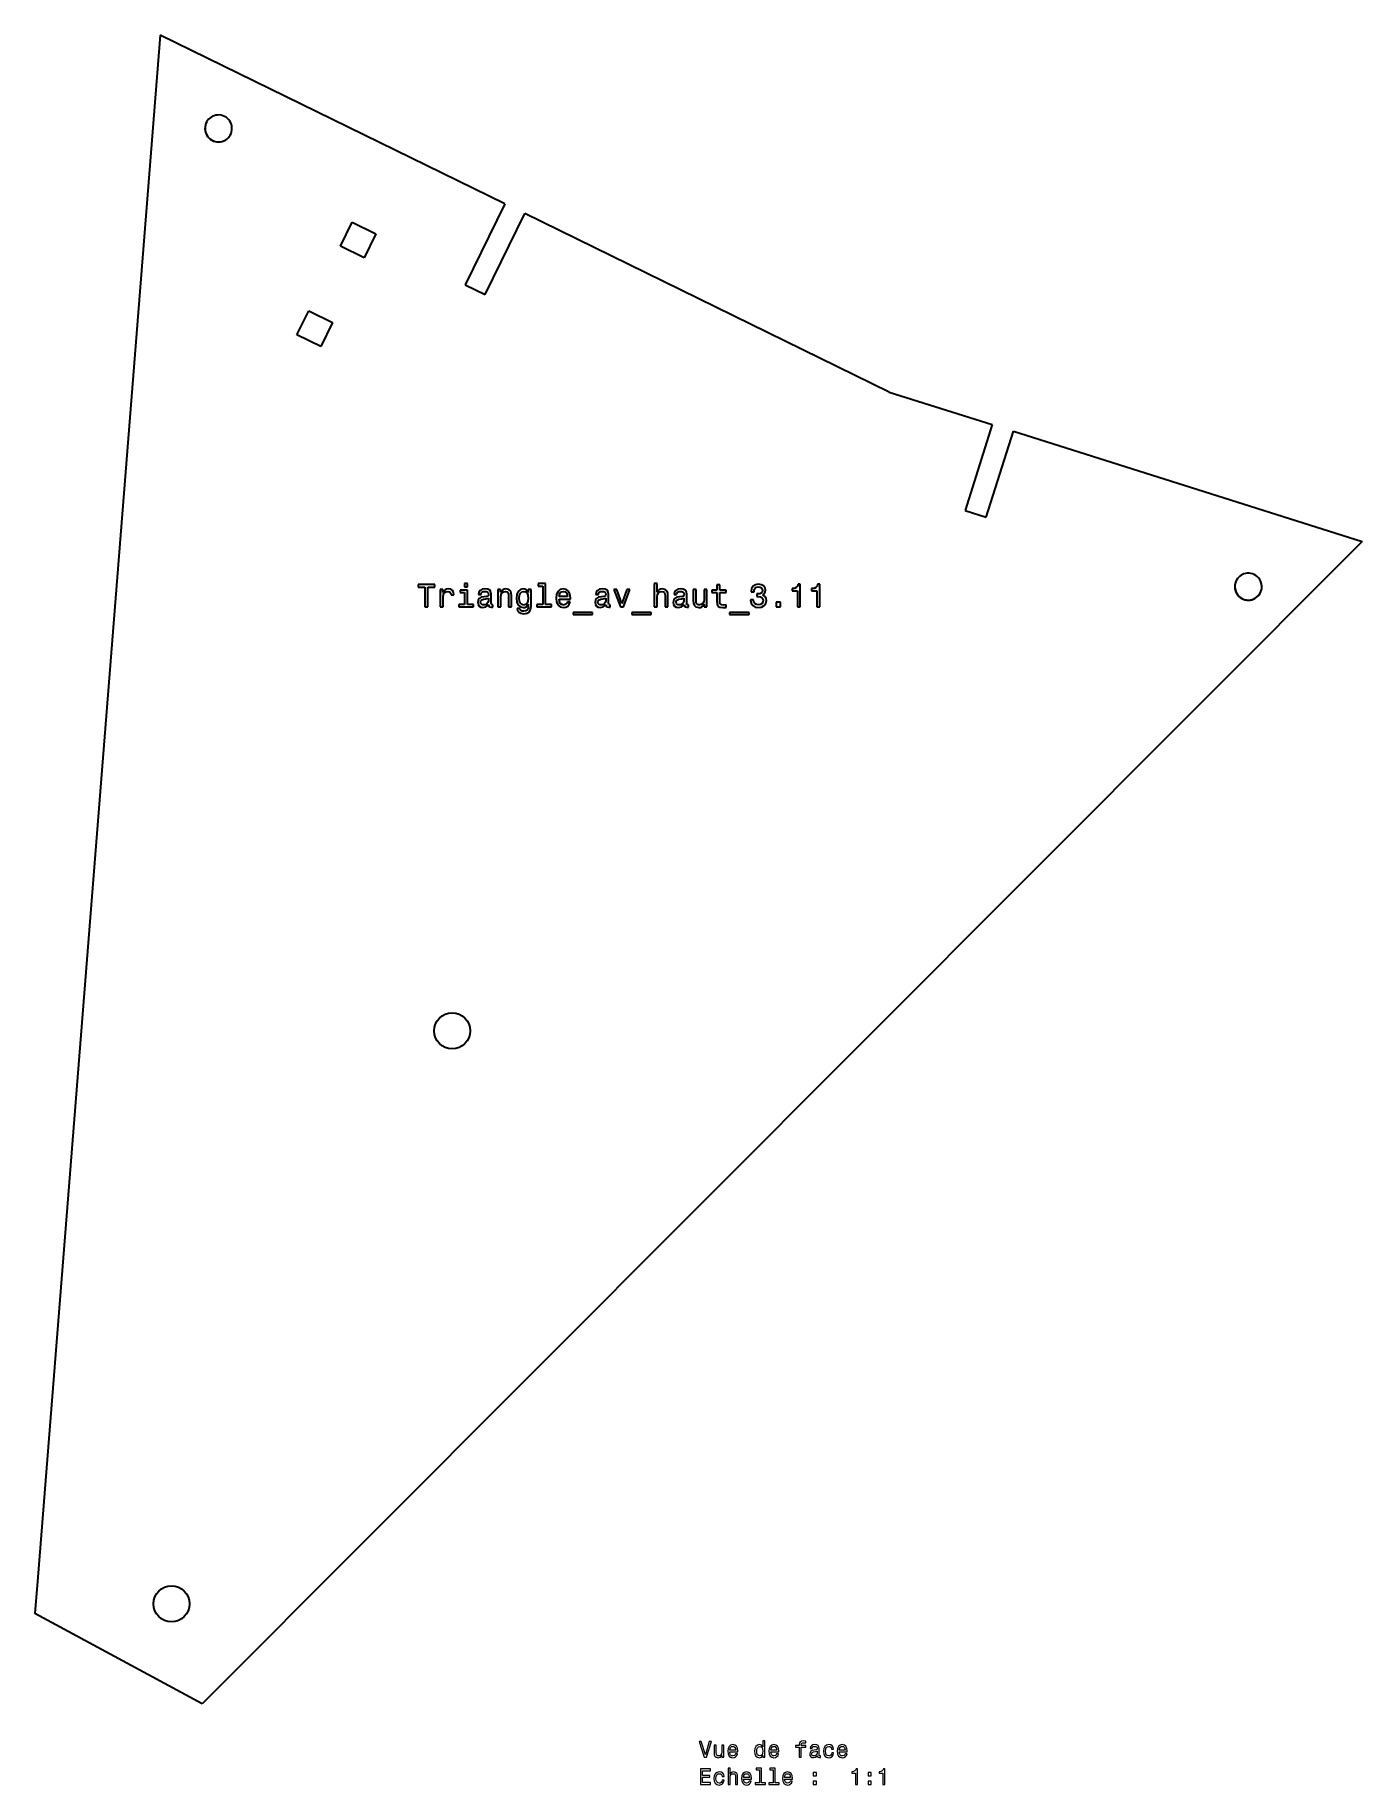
# Model space of a CAD drawing. Extents: x 182 to 477, y 14 to 402.
import ezdxf

# ---------------------------------------------------------------- set-up
doc = ezdxf.new("R2010")
doc.units = 0

msp = doc.modelspace()

# ---------------------------------------------------------------- linework, layer by layer
at = {"color": 7, "lineweight": 35}
for p, q in [((210.157959, 401.903259), (183.005249, 59.893295)), ((286.582458, 364.469208), (210.157959, 401.903259)), ((282.185242, 344.352661), (290.98291, 362.313782)), ((371.807861, 322.724304), (290.98291, 362.313782)), ((371.807861, 322.724304), (394.693237, 315.495178)), ((399.365662, 314.019257), (476.699158, 289.590942)), ((476.699158, 289.590942), (219.461761, 31.832611)), ((219.461761, 31.832611), (182.365311, 51.832611))]:
    msp.add_line(p, q, dxfattribs=at)
at = {"color": 7, "lineweight": 35, "ltscale": 0.5}
for p, q in [((286.582458, 364.469208), (277.78479, 346.508118)), ((394.693237, 315.495178), (388.669006, 296.424042)), ((393.341431, 294.94812), (399.365662, 314.019257))]:
    msp.add_line(p, q, dxfattribs=at)
at = {"color": 7, "lineweight": 35, "ltscale": 0.1475}
for p, q in [((250.106598, 355.102936), (252.70192, 360.401459)), ((252.70192, 360.401459), (258.000427, 357.806152)), ((258.000427, 357.806152), (255.405121, 352.507629)), ((255.405121, 352.507629), (250.106598, 355.102936)), ((243.068481, 340.73407), (248.367004, 338.138733)), ((248.367004, 338.138733), (245.771683, 332.84021)), ((245.771683, 332.84021), (240.47316, 335.435516))]:
    msp.add_line(p, q, dxfattribs=at)
at = {"color": 7, "lineweight": 35, "ltscale": 0.1225}
for p, q in [((277.78479, 346.508118), (282.185242, 344.352661)), ((388.669006, 296.424042), (393.341431, 294.94812))]:
    msp.add_line(p, q, dxfattribs=at)
at = {"color": 7, "lineweight": 35, "ltscale": 0.147501}
msp.add_line((240.47316, 335.435516), (243.068481, 340.73407), dxfattribs=at)
at = {"color": 7, "lineweight": 35, "ltscale": 0.092399}
msp.add_line((271.022675, 280.068787), (267.326721, 280.068787), dxfattribs=at)
at = {"color": 7, "lineweight": 35, "ltscale": 0.01513}
for p, q in [((267.326721, 280.068787), (267.326721, 279.463593)), ((271.022675, 279.463593), (271.022675, 280.068787)), ((330.784912, 275.068787), (331.390106, 275.068787))]:
    msp.add_line(p, q, dxfattribs=at)
at = {"color": 7, "lineweight": 35, "ltscale": 0.038004}
msp.add_line((267.326721, 279.463593), (268.846863, 279.463593), dxfattribs=at)
at = {"color": 7, "lineweight": 35, "ltscale": 0.10987}
for p, q in [((268.846863, 279.463593), (268.846863, 275.068787)), ((269.509705, 275.068787), (269.509705, 279.463593))]:
    msp.add_line(p, q, dxfattribs=at)
at = {"color": 7, "lineweight": 35, "ltscale": 0.037824}
msp.add_line((269.509705, 279.463593), (271.022675, 279.463593), dxfattribs=at)
at = {"color": 7, "lineweight": 35, "ltscale": 0.01675}
for p, q in [((278.320923, 280.241699), (277.650909, 280.241699)), ((277.650909, 279.52124), (278.320923, 279.52124))]:
    msp.add_line(p, q, dxfattribs=at)
at = {"color": 7, "lineweight": 35, "ltscale": 0.018011}
for p, q in [((277.650909, 280.241699), (277.650909, 279.52124)), ((278.320923, 279.52124), (278.320923, 280.241699))]:
    msp.add_line(p, q, dxfattribs=at)
at = {"color": 7, "lineweight": 35, "ltscale": 0.013329}
for p, q in [((293.976563, 280.241699), (293.976563, 279.708557)), ((276.3685, 275.601929), (276.3685, 275.068787)), ((279.610565, 275.068787), (279.610565, 275.601929)), ((293.666748, 275.601929), (293.666748, 275.068787)), ((296.901642, 275.068787), (296.901642, 275.601929))]:
    msp.add_line(p, q, dxfattribs=at)
at = {"color": 7, "lineweight": 35, "ltscale": 0.040706}
for p, q in [((295.604797, 280.241699), (293.976563, 280.241699)), ((278.299316, 278.807983), (276.671082, 278.807983))]:
    msp.add_line(p, q, dxfattribs=at)
at = {"color": 7, "lineweight": 35, "ltscale": 0.024856}
for p, q in [((293.976563, 279.708557), (294.970795, 279.708557)), ((347.744568, 276.142273), (346.750336, 276.142273)), ((346.750336, 275.068787), (347.744568, 275.068787))]:
    msp.add_line(p, q, dxfattribs=at)
at = {"color": 7, "lineweight": 35, "ltscale": 0.102666}
msp.add_line((294.970795, 279.708557), (294.970795, 275.601929), dxfattribs=at)
at = {"color": 7, "lineweight": 35, "ltscale": 0.115994}
msp.add_line((295.604797, 275.601929), (295.604797, 280.241699), dxfattribs=at)
at = {"color": 7, "lineweight": 35, "ltscale": 0.129323}
msp.add_line((319.733063, 280.241699), (319.733063, 275.068787), dxfattribs=at)
at = {"color": 7, "lineweight": 35, "ltscale": 0.01585}
for p, q in [((320.367065, 280.241699), (319.733063, 280.241699)), ((334.228729, 279.939087), (333.594727, 279.939087)), ((329.019806, 278.937683), (328.385803, 278.937683)), ((331.390106, 278.937683), (330.756104, 278.937683)), ((272.261871, 275.068787), (272.895874, 275.068787)), ((285.035645, 275.068787), (285.669647, 275.068787)), ((319.733063, 275.068787), (320.367065, 275.068787)), ((322.103363, 275.068787), (322.737366, 275.068787))]:
    msp.add_line(p, q, dxfattribs=at)
at = {"color": 7, "lineweight": 35, "ltscale": 0.04665}
msp.add_line((320.367065, 278.375702), (320.367065, 280.241699), dxfattribs=at)
at = {"color": 7, "lineweight": 35, "ltscale": 0.028278}
for p, q in [((333.594727, 279.939087), (333.594727, 278.807983)), ((334.228729, 278.807983), (334.228729, 279.939087))]:
    msp.add_line(p, q, dxfattribs=at)
at = {"color": 7, "lineweight": 35, "ltscale": 0.014989}
msp.add_line((341.642273, 279.672546), (341.318054, 279.168213), dxfattribs=at)
at = {"color": 7, "lineweight": 35, "ltscale": 0.01474}
msp.add_line((342.139404, 279.989532), (341.642273, 279.672546), dxfattribs=at)
at = {"color": 7, "lineweight": 35, "ltscale": 0.009092}
msp.add_line((342.096161, 279.240234), (342.398743, 279.441986), dxfattribs=at)
at = {"color": 7, "lineweight": 35, "ltscale": 0.016464}
msp.add_line((342.787811, 280.104797), (342.139404, 279.989532), dxfattribs=at)
at = {"color": 7, "lineweight": 35, "ltscale": 0.010779}
for p, q in [((342.398743, 279.441986), (342.823822, 279.514038)), ((330.15094, 275.580322), (329.725861, 275.50827))]:
    msp.add_line(p, q, dxfattribs=at)
at = {"color": 7, "lineweight": 35, "ltscale": 0.017449}
msp.add_line((343.479462, 280.011169), (342.787811, 280.104797), dxfattribs=at)
at = {"color": 7, "lineweight": 35, "ltscale": 0.009477}
msp.add_line((342.823822, 279.514038), (343.198486, 279.45639), dxfattribs=at)
at = {"color": 7, "lineweight": 35, "ltscale": 0.007819}
msp.add_line((343.198486, 279.45639), (343.472229, 279.305115), dxfattribs=at)
at = {"color": 7, "lineweight": 35, "ltscale": 0.014261}
msp.add_line((343.983765, 279.744568), (343.479462, 280.011169), dxfattribs=at)
at = {"color": 7, "lineweight": 35, "ltscale": 0.013149}
msp.add_line((344.293579, 279.319519), (343.983765, 279.744568), dxfattribs=at)
at = {"color": 7, "lineweight": 35, "ltscale": 0.009828}
for p, q in [((351.490967, 279.665344), (351.231598, 279.369934)), ((355.828156, 279.665344), (355.568787, 279.369934))]:
    msp.add_line(p, q, dxfattribs=at)
at = {"color": 7, "lineweight": 35, "ltscale": 0.011455}
for p, q in [((351.620667, 280.104797), (351.490967, 279.665344)), ((355.957825, 280.104797), (355.828156, 279.665344))]:
    msp.add_line(p, q, dxfattribs=at)
at = {"color": 7, "lineweight": 35, "ltscale": 0.012247}
msp.add_line((352.110565, 280.104797), (351.620667, 280.104797), dxfattribs=at)
at = {"color": 7, "lineweight": 35, "ltscale": 0.1259}
for p, q in [((352.110565, 275.068787), (352.110565, 280.104797)), ((356.447754, 275.068787), (356.447754, 280.104797))]:
    msp.add_line(p, q, dxfattribs=at)
at = {"color": 7, "lineweight": 35, "ltscale": 0.012248}
for p, q in [((356.447754, 280.104797), (355.957825, 280.104797)), ((283.947754, 275.054382), (283.947754, 275.544312)), ((309.970795, 275.054382), (309.970795, 275.544312)), ((327.319519, 275.054382), (327.319519, 275.544312))]:
    msp.add_line(p, q, dxfattribs=at)
at = {"color": 7, "lineweight": 35, "ltscale": 0.096722}
for p, q in [((272.261871, 278.937683), (272.261871, 275.068787)), ((285.035645, 278.937683), (285.035645, 275.068787)), ((331.390106, 275.068787), (331.390106, 278.937683))]:
    msp.add_line(p, q, dxfattribs=at)
at = {"color": 7, "lineweight": 35, "ltscale": 0.01441}
msp.add_line((272.838257, 278.937683), (272.261871, 278.937683), dxfattribs=at)
at = {"color": 7, "lineweight": 35, "ltscale": 0.016031}
msp.add_line((272.838257, 278.296448), (272.838257, 278.937683), dxfattribs=at)
at = {"color": 7, "lineweight": 35, "ltscale": 0.009991}
msp.add_line((273.061584, 278.627869), (272.838257, 278.296448), dxfattribs=at)
at = {"color": 7, "lineweight": 35, "ltscale": 0.013426}
msp.add_line((272.895874, 277.280609), (272.960693, 277.813721), dxfattribs=at)
at = {"color": 7, "lineweight": 35, "ltscale": 0.055296}
msp.add_line((272.895874, 275.068787), (272.895874, 277.280609), dxfattribs=at)
at = {"color": 7, "lineweight": 35, "ltscale": 0.010714}
msp.add_line((272.960693, 277.813721), (273.155243, 278.195587), dxfattribs=at)
at = {"color": 7, "lineweight": 35, "ltscale": 0.009319}
msp.add_line((273.34256, 278.872803), (273.061584, 278.627869), dxfattribs=at)
at = {"color": 7, "lineweight": 35, "ltscale": 0.009799}
msp.add_line((273.155243, 278.195587), (273.472229, 278.426147), dxfattribs=at)
at = {"color": 7, "lineweight": 35, "ltscale": 0.008705}
msp.add_line((273.659546, 279.016907), (273.34256, 278.872803), dxfattribs=at)
at = {"color": 7, "lineweight": 35, "ltscale": 0.01081}
msp.add_line((273.472229, 278.426147), (273.897308, 278.505371), dxfattribs=at)
at = {"color": 7, "lineweight": 35, "ltscale": 0.009298}
for p, q in [((274.026978, 279.074554), (273.659546, 279.016907)), ((344.372833, 277.287811), (344.113464, 277.554382))]:
    msp.add_line(p, q, dxfattribs=at)
at = {"color": 7, "lineweight": 35, "ltscale": 0.008024}
msp.add_line((273.897308, 278.505371), (274.214294, 278.454956), dxfattribs=at)
at = {"color": 7, "lineweight": 35, "ltscale": 0.01368}
msp.add_line((274.567322, 278.988098), (274.026978, 279.074554), dxfattribs=at)
at = {"color": 7, "lineweight": 35, "ltscale": 0.006951}
msp.add_line((274.214294, 278.454956), (274.452087, 278.310852), dxfattribs=at)
at = {"color": 7, "lineweight": 35, "ltscale": 0.007104}
msp.add_line((274.452087, 278.310852), (274.596161, 278.065918), dxfattribs=at)
at = {"color": 7, "lineweight": 35, "ltscale": 0.011743}
msp.add_line((274.963593, 278.735931), (274.567322, 278.988098), dxfattribs=at)
at = {"color": 7, "lineweight": 35, "ltscale": 0.008381}
msp.add_line((274.596161, 278.065918), (274.646606, 277.734497), dxfattribs=at)
at = {"color": 7, "lineweight": 35, "ltscale": 0.016029}
msp.add_line((274.646606, 277.734497), (275.287781, 277.734497), dxfattribs=at)
at = {"color": 7, "lineweight": 35, "ltscale": 0.01202}
msp.add_line((275.201355, 278.318054), (274.963593, 278.735931), dxfattribs=at)
at = {"color": 7, "lineweight": 35, "ltscale": 0.014748}
for p, q in [((275.287781, 277.734497), (275.201355, 278.318054)), ((281.815186, 276.776276), (282.398743, 276.862732)), ((307.838257, 276.776276), (308.421814, 276.862732)), ((325.186951, 276.776276), (325.770508, 276.862732))]:
    msp.add_line(p, q, dxfattribs=at)
at = {"color": 7, "lineweight": 35, "ltscale": 0.032421}
for p, q in [((277.665344, 275.601929), (276.3685, 275.601929)), ((296.901642, 275.601929), (295.604797, 275.601929))]:
    msp.add_line(p, q, dxfattribs=at)
at = {"color": 7, "lineweight": 35, "ltscale": 0.013509}
for p, q in [((276.671082, 278.807983), (276.671082, 278.267639)), ((332.499634, 278.807983), (332.499634, 278.267639)), ((335.67688, 278.267639), (335.67688, 278.807983))]:
    msp.add_line(p, q, dxfattribs=at)
at = {"color": 7, "lineweight": 35, "ltscale": 0.024857}
msp.add_line((276.671082, 278.267639), (277.665344, 278.267639), dxfattribs=at)
at = {"color": 7, "lineweight": 35, "ltscale": 0.066643}
msp.add_line((277.665344, 278.267639), (277.665344, 275.601929), dxfattribs=at)
at = {"color": 7, "lineweight": 35, "ltscale": 0.080151}
msp.add_line((278.299316, 275.601929), (278.299316, 278.807983), dxfattribs=at)
at = {"color": 7, "lineweight": 35, "ltscale": 0.032781}
msp.add_line((279.610565, 275.601929), (278.299316, 275.601929), dxfattribs=at)
at = {"color": 7, "lineweight": 35, "ltscale": 0.013475}
for p, q in [((280.655243, 276.617798), (280.575989, 276.084656)), ((306.678284, 276.617798), (306.59906, 276.084656)), ((324.027008, 276.617798), (323.947754, 276.084656))]:
    msp.add_line(p, q, dxfattribs=at)
at = {"color": 7, "lineweight": 35, "ltscale": 0.012024}
for p, q in [((280.575989, 276.084656), (280.648041, 275.609131)), ((306.59906, 276.084656), (306.671082, 275.609131)), ((323.947754, 276.084656), (324.019806, 275.609131))]:
    msp.add_line(p, q, dxfattribs=at)
at = {"color": 7, "lineweight": 35, "ltscale": 0.010444}
for p, q in [((280.648041, 275.609131), (280.871399, 275.256104)), ((306.671082, 275.609131), (306.89444, 275.256104))]:
    msp.add_line(p, q, dxfattribs=at)
at = {"color": 7, "lineweight": 35, "ltscale": 0.011097}
for p, q in [((280.914612, 276.978027), (280.655243, 276.617798)), ((306.937653, 276.978027), (306.678284, 276.617798)), ((324.286377, 276.978027), (324.027008, 276.617798))]:
    msp.add_line(p, q, dxfattribs=at)
at = {"color": 7, "lineweight": 35, "ltscale": 0.012824}
for p, q in [((280.828156, 278.361298), (280.734497, 277.856964)), ((306.851196, 278.361298), (306.757538, 277.856964)), ((324.199921, 278.361298), (324.106262, 277.856964))]:
    msp.add_line(p, q, dxfattribs=at)
at = {"color": 7, "lineweight": 35, "ltscale": 0.001081}
for p, q in [((280.734497, 277.856964), (280.734497, 277.813721)), ((306.757538, 277.856964), (306.757538, 277.813721)), ((324.106262, 277.856964), (324.106262, 277.813721))]:
    msp.add_line(p, q, dxfattribs=at)
at = {"color": 7, "lineweight": 35, "ltscale": 0.014229}
for p, q in [((280.734497, 277.813721), (281.30365, 277.813721)), ((324.106262, 277.813721), (324.675415, 277.813721)), ((342.470795, 277.957825), (342.470795, 277.388672))]:
    msp.add_line(p, q, dxfattribs=at)
at = {"color": 7, "lineweight": 35, "ltscale": 0.011852}
for p, q in [((281.109131, 278.743134), (280.828156, 278.361298)), ((307.132202, 278.743134), (306.851196, 278.361298)), ((324.480896, 278.743134), (324.199921, 278.361298)), ((309.163879, 275.133606), (309.617767, 274.996735)), ((326.512604, 275.133606), (326.966492, 274.996735))]:
    msp.add_line(p, q, dxfattribs=at)
at = {"color": 7, "lineweight": 35, "ltscale": 0.012406}
for p, q in [((281.354065, 277.208557), (280.914612, 276.978027)), ((324.72583, 277.208557), (324.286377, 276.978027))]:
    msp.add_line(p, q, dxfattribs=at)
at = {"color": 7, "lineweight": 35, "ltscale": 0.012736}
for p, q in [((281.555817, 278.988098), (281.109131, 278.743134)), ((324.927582, 278.988098), (324.480896, 278.743134))]:
    msp.add_line(p, q, dxfattribs=at)
at = {"color": 7, "lineweight": 35, "ltscale": 0.006345}
for p, q in [((281.209991, 276.142273), (281.238831, 276.39444)), ((307.233032, 276.142273), (307.261871, 276.39444)), ((324.581757, 276.142273), (324.610596, 276.39444))]:
    msp.add_line(p, q, dxfattribs=at)
at = {"color": 7, "lineweight": 35, "ltscale": 0.007082}
for p, q in [((281.246033, 275.861298), (281.209991, 276.142273)), ((307.269073, 275.861298), (307.233032, 276.142273)), ((324.617798, 275.861298), (324.581757, 276.142273))]:
    msp.add_line(p, q, dxfattribs=at)
at = {"color": 7, "lineweight": 35, "ltscale": 0.005346}
for p, q in [((281.238831, 276.39444), (281.354065, 276.574554)), ((307.261871, 276.39444), (307.377136, 276.574554)), ((324.610596, 276.39444), (324.72583, 276.574554))]:
    msp.add_line(p, q, dxfattribs=at)
at = {"color": 7, "lineweight": 35, "ltscale": 0.0059}
for p, q in [((281.3685, 275.659546), (281.246033, 275.861298)), ((307.391541, 275.659546), (307.269073, 275.861298)), ((324.740265, 275.659546), (324.617798, 275.861298))]:
    msp.add_line(p, q, dxfattribs=at)
at = {"color": 7, "lineweight": 35, "ltscale": 0.00767}
for p, q in [((281.30365, 277.813721), (281.354065, 278.116333)), ((307.326721, 277.813721), (307.377136, 278.116333)), ((324.675415, 277.813721), (324.72583, 278.116333))]:
    msp.add_line(p, q, dxfattribs=at)
at = {"color": 7, "lineweight": 35, "ltscale": 0.006701}
for p, q in [((281.354065, 278.116333), (281.512573, 278.332458)), ((307.377136, 278.116333), (307.535645, 278.332458)), ((324.72583, 278.116333), (324.884338, 278.332458))]:
    msp.add_line(p, q, dxfattribs=at)
at = {"color": 7, "lineweight": 35, "ltscale": 0.015826}
for p, q in [((281.973694, 277.338257), (281.354065, 277.208557)), ((307.996735, 277.338257), (307.377136, 277.208557)), ((325.345459, 277.338257), (324.72583, 277.208557))]:
    msp.add_line(p, q, dxfattribs=at)
at = {"color": 7, "lineweight": 35, "ltscale": 0.012583}
for p, q in [((281.354065, 276.574554), (281.815186, 276.776276)), ((307.377136, 276.574554), (307.838257, 276.776276)), ((324.72583, 276.574554), (325.186951, 276.776276))]:
    msp.add_line(p, q, dxfattribs=at)
at = {"color": 7, "lineweight": 35, "ltscale": 0.005652}
for p, q in [((281.563019, 275.544312), (281.3685, 275.659546)), ((307.58606, 275.544312), (307.391541, 275.659546)), ((324.934784, 275.544312), (324.740265, 275.659546))]:
    msp.add_line(p, q, dxfattribs=at)
at = {"color": 7, "lineweight": 35, "ltscale": 0.00725}
for p, q in [((281.512573, 278.332458), (281.771973, 278.462158)), ((307.535645, 278.332458), (307.795013, 278.462158)), ((324.884338, 278.332458), (325.143738, 278.462158))]:
    msp.add_line(p, q, dxfattribs=at)
at = {"color": 7, "lineweight": 35, "ltscale": 0.015283}
for p, q in [((282.161011, 279.074554), (281.555817, 278.988098)), ((308.184052, 279.074554), (307.578857, 278.988098)), ((325.532776, 279.074554), (324.927582, 278.988098))]:
    msp.add_line(p, q, dxfattribs=at)
at = {"color": 7, "lineweight": 35, "ltscale": 0.006903}
for p, q in [((281.836792, 275.50827), (281.563019, 275.544312)), ((325.208557, 275.50827), (324.934784, 275.544312))]:
    msp.add_line(p, q, dxfattribs=at)
at = {"color": 7, "lineweight": 35, "ltscale": 0.009272}
for p, q in [((281.771973, 278.462158), (282.139404, 278.512573)), ((286.793579, 279.074554), (286.426147, 279.024109)), ((307.795013, 278.462158), (308.162445, 278.512573)), ((325.143738, 278.462158), (325.511169, 278.512573))]:
    msp.add_line(p, q, dxfattribs=at)
at = {"color": 7, "lineweight": 35, "ltscale": 0.01075}
for p, q in [((282.261871, 275.57312), (281.836792, 275.50827)), ((325.633636, 275.57312), (325.208557, 275.50827))]:
    msp.add_line(p, q, dxfattribs=at)
at = {"color": 7, "lineweight": 35, "ltscale": 0.013585}
for p, q in [((282.514038, 277.395874), (281.973694, 277.338257)), ((308.537079, 277.395874), (307.996735, 277.338257)), ((325.885803, 277.395874), (325.345459, 277.338257))]:
    msp.add_line(p, q, dxfattribs=at)
at = {"color": 7, "lineweight": 35, "ltscale": 0.008871}
for p, q in [((282.139404, 278.512573), (282.492432, 278.476563)), ((308.162445, 278.512573), (308.515472, 278.476563)), ((325.511169, 278.512573), (325.864197, 278.476563))]:
    msp.add_line(p, q, dxfattribs=at)
at = {"color": 7, "lineweight": 35, "ltscale": 0.015615}
for p, q in [((282.780579, 278.9953), (282.161011, 279.074554)), ((326.152344, 278.9953), (325.532776, 279.074554))]:
    msp.add_line(p, q, dxfattribs=at)
at = {"color": 7, "lineweight": 35, "ltscale": 0.009832}
for p, q in [((282.607666, 275.760437), (282.261871, 275.57312)), ((308.630737, 275.760437), (308.284912, 275.57312)), ((325.979462, 275.760437), (325.633636, 275.57312))]:
    msp.add_line(p, q, dxfattribs=at)
at = {"color": 7, "lineweight": 35, "ltscale": 0.013841}
for p, q in [((282.398743, 276.862732), (282.924683, 277.035645)), ((308.421814, 276.862732), (308.947754, 277.035645)), ((325.770508, 276.862732), (326.296448, 277.035645))]:
    msp.add_line(p, q, dxfattribs=at)
at = {"color": 7, "lineweight": 35, "ltscale": 0.018989}
for p, q in [((282.398743, 275.104797), (282.996735, 275.57312)), ((325.770508, 275.104797), (326.3685, 275.57312))]:
    msp.add_line(p, q, dxfattribs=at)
at = {"color": 7, "lineweight": 35, "ltscale": 0.006858}
for p, q in [((282.492432, 278.476563), (282.744568, 278.3685)), ((325.864197, 278.476563), (326.116333, 278.3685))]:
    msp.add_line(p, q, dxfattribs=at)
at = {"color": 7, "lineweight": 35, "ltscale": 0.007426}
for p, q in [((282.802216, 277.467926), (282.514038, 277.395874)), ((308.825256, 277.467926), (308.537079, 277.395874)), ((326.173981, 277.467926), (325.885803, 277.395874))]:
    msp.add_line(p, q, dxfattribs=at)
at = {"color": 7, "lineweight": 35, "ltscale": 0.009227}
msp.add_line((282.838257, 276.048615), (282.607666, 275.760437), dxfattribs=at)
at = {"color": 7, "lineweight": 35, "ltscale": 0.00602}
for p, q in [((282.744568, 278.3685), (282.895874, 278.181183)), ((308.767639, 278.3685), (308.918945, 278.181183)), ((326.116333, 278.3685), (326.267639, 278.181183))]:
    msp.add_line(p, q, dxfattribs=at)
at = {"color": 7, "lineweight": 35, "ltscale": 0.012244}
for p, q in [((283.220093, 278.779175), (282.780579, 278.9953)), ((309.243134, 278.779175), (308.80365, 278.9953)), ((326.591858, 278.779175), (326.152344, 278.9953))]:
    msp.add_line(p, q, dxfattribs=at)
at = {"color": 7, "lineweight": 35, "ltscale": 0.004755}
for p, q in [((282.91748, 277.619202), (282.802216, 277.467926)), ((308.940552, 277.619202), (308.825256, 277.467926)), ((326.289246, 277.619202), (326.173981, 277.467926))]:
    msp.add_line(p, q, dxfattribs=at)
at = {"color": 7, "lineweight": 35, "ltscale": 0.009612}
for p, q in [((282.924683, 276.423248), (282.838257, 276.048615)), ((308.947754, 276.423248), (308.861298, 276.048615)), ((326.296448, 276.423248), (326.209991, 276.048615))]:
    msp.add_line(p, q, dxfattribs=at)
at = {"color": 7, "lineweight": 35, "ltscale": 0.006606}
for p, q in [((282.895874, 278.181183), (282.946289, 277.921814)), ((308.918945, 278.181183), (308.96936, 277.921814)), ((326.267639, 278.181183), (326.318054, 277.921814))]:
    msp.add_line(p, q, dxfattribs=at)
at = {"color": 7, "lineweight": 35, "ltscale": 0.0076}
for p, q in [((282.946289, 277.921814), (282.91748, 277.619202)), ((308.96936, 277.921814), (308.940552, 277.619202)), ((326.318054, 277.921814), (326.289246, 277.619202))]:
    msp.add_line(p, q, dxfattribs=at)
at = {"color": 7, "lineweight": 35, "ltscale": 0.01531}
for p, q in [((282.924683, 277.035645), (282.924683, 276.423248)), ((308.947754, 277.035645), (308.947754, 276.423248)), ((326.296448, 277.035645), (326.296448, 276.423248))]:
    msp.add_line(p, q, dxfattribs=at)
at = {"color": 7, "lineweight": 35, "ltscale": 0.00054}
for p, q in [((282.996735, 275.57312), (282.996735, 275.551514)), ((298.601929, 276.797913), (298.601929, 276.819519)), ((309.019775, 275.57312), (309.019775, 275.551514)), ((326.3685, 275.57312), (326.3685, 275.551514))]:
    msp.add_line(p, q, dxfattribs=at)
at = {"color": 7, "lineweight": 35, "ltscale": 0.006191}
for p, q in [((282.996735, 275.551514), (283.032776, 275.306519)), ((309.019775, 275.551514), (309.055817, 275.306519)), ((326.3685, 275.551514), (326.404541, 275.306519))]:
    msp.add_line(p, q, dxfattribs=at)
at = {"color": 7, "lineweight": 35, "ltscale": 0.010993}
for p, q in [((283.472229, 278.418945), (283.220093, 278.779175)), ((309.4953, 278.418945), (309.243134, 278.779175)), ((326.843994, 278.418945), (326.591858, 278.779175))]:
    msp.add_line(p, q, dxfattribs=at)
at = {"color": 7, "lineweight": 35, "ltscale": 0.01297}
for p, q in [((283.558716, 277.90741), (283.472229, 278.418945)), ((309.581757, 277.90741), (309.4953, 278.418945)), ((326.930481, 277.90741), (326.843994, 278.418945))]:
    msp.add_line(p, q, dxfattribs=at)
at = {"color": 7, "lineweight": 35, "ltscale": 0.050072}
for p, q in [((283.558716, 275.904541), (283.558716, 277.90741)), ((309.581757, 275.904541), (309.581757, 277.90741)), ((326.930481, 275.904541), (326.930481, 277.90741))]:
    msp.add_line(p, q, dxfattribs=at)
at = {"color": 7, "lineweight": 35, "ltscale": 0.007261}
for p, q in [((283.594727, 275.616333), (283.558716, 275.904541)), ((309.617767, 275.616333), (309.581757, 275.904541)), ((326.966492, 275.616333), (326.930481, 275.904541))]:
    msp.add_line(p, q, dxfattribs=at)
at = {"color": 7, "lineweight": 35, "ltscale": 0.00556}
for p, q in [((283.796448, 275.522675), (283.594727, 275.616333)), ((327.168213, 275.522675), (326.966492, 275.616333))]:
    msp.add_line(p, q, dxfattribs=at)
at = {"color": 7, "lineweight": 35, "ltscale": 0.003821}
for p, q in [((283.947754, 275.544312), (283.796448, 275.522675)), ((327.319519, 275.544312), (327.168213, 275.522675))]:
    msp.add_line(p, q, dxfattribs=at)
at = {"color": 7, "lineweight": 35, "ltscale": 0.015129}
for p, q in [((285.640808, 278.937683), (285.035645, 278.937683)), ((292.384338, 278.937683), (291.779175, 278.937683))]:
    msp.add_line(p, q, dxfattribs=at)
at = {"color": 7, "lineweight": 35, "ltscale": 0.014771}
msp.add_line((285.640808, 278.346863), (285.640808, 278.937683), dxfattribs=at)
at = {"color": 7, "lineweight": 35, "ltscale": 0.009342}
for p, q in [((285.849762, 278.656677), (285.640808, 278.346863)), ((343.810852, 276.09906), (343.601929, 275.789246))]:
    msp.add_line(p, q, dxfattribs=at)
at = {"color": 7, "lineweight": 35, "ltscale": 0.01289}
for p, q in [((285.669647, 277.302216), (285.734497, 277.813721)), ((320.367065, 277.302216), (320.431885, 277.813721))]:
    msp.add_line(p, q, dxfattribs=at)
at = {"color": 7, "lineweight": 35, "ltscale": 0.055836}
for p, q in [((285.669647, 275.068787), (285.669647, 277.302216)), ((320.367065, 275.068787), (320.367065, 277.302216)), ((330.756104, 278.937683), (330.756104, 276.704224))]:
    msp.add_line(p, q, dxfattribs=at)
at = {"color": 7, "lineweight": 35, "ltscale": 0.010724}
for p, q in [((285.734497, 277.813721), (285.94342, 278.188385)), ((330.684082, 276.185486), (330.475128, 275.810852)), ((344.588959, 276.516907), (344.531311, 276.941986))]:
    msp.add_line(p, q, dxfattribs=at)
at = {"color": 7, "lineweight": 35, "ltscale": 0.008811}
msp.add_line((286.116333, 278.887238), (285.849762, 278.656677), dxfattribs=at)
at = {"color": 7, "lineweight": 35, "ltscale": 0.009946}
msp.add_line((285.94342, 278.188385), (286.267639, 278.418945), dxfattribs=at)
at = {"color": 7, "lineweight": 35, "ltscale": 0.008468}
msp.add_line((286.426147, 279.024109), (286.116333, 278.887238), dxfattribs=at)
at = {"color": 7, "lineweight": 35, "ltscale": 0.01102}
msp.add_line((286.267639, 278.418945), (286.69989, 278.505371), dxfattribs=at)
at = {"color": 7, "lineweight": 35, "ltscale": 0.008831}
msp.add_line((286.69989, 278.505371), (287.045715, 278.43335), dxfattribs=at)
at = {"color": 7, "lineweight": 35, "ltscale": 0.01692}
msp.add_line((287.45639, 278.937683), (286.793579, 279.074554), dxfattribs=at)
at = {"color": 7, "lineweight": 35, "ltscale": 0.00727}
for p, q in [((287.045715, 278.43335), (287.261871, 278.238831)), ((321.743134, 278.43335), (321.95929, 278.238831))]:
    msp.add_line(p, q, dxfattribs=at)
at = {"color": 7, "lineweight": 35, "ltscale": 0.008544}
for p, q in [((287.261871, 278.238831), (287.369934, 277.914612)), ((321.95929, 278.238831), (322.067352, 277.914612))]:
    msp.add_line(p, q, dxfattribs=at)
at = {"color": 7, "lineweight": 35, "ltscale": 0.010844}
for p, q in [((287.369934, 277.914612), (287.405945, 277.48233)), ((322.067352, 277.914612), (322.103363, 277.48233))]:
    msp.add_line(p, q, dxfattribs=at)
at = {"color": 7, "lineweight": 35, "ltscale": 0.060339}
for p, q in [((287.405945, 277.48233), (287.405945, 275.068787)), ((322.103363, 277.48233), (322.103363, 275.068787))]:
    msp.add_line(p, q, dxfattribs=at)
at = {"color": 7, "lineweight": 35, "ltscale": 0.014406}
for p, q in [((287.88147, 278.548615), (287.45639, 278.937683)), ((322.578857, 278.548615), (322.153809, 278.937683))]:
    msp.add_line(p, q, dxfattribs=at)
at = {"color": 7, "lineweight": 35, "ltscale": 0.01111}
msp.add_line((288.011139, 278.123535), (287.88147, 278.548615), dxfattribs=at)
at = {"color": 7, "lineweight": 35, "ltscale": 0.012809}
for p, q in [((288.039978, 277.612), (288.011139, 278.123535)), ((322.737366, 277.612), (322.708557, 278.123535))]:
    msp.add_line(p, q, dxfattribs=at)
at = {"color": 7, "lineweight": 35, "ltscale": 0.06358}
for p, q in [((288.039978, 275.068787), (288.039978, 277.612)), ((322.737366, 275.068787), (322.737366, 277.612))]:
    msp.add_line(p, q, dxfattribs=at)
at = {"color": 7, "lineweight": 35, "ltscale": 0.021961}
msp.add_line((289.243134, 277.878601), (289.135071, 277.006836), dxfattribs=at)
at = {"color": 7, "lineweight": 35, "ltscale": 0.02214}
msp.add_line((289.135071, 277.006836), (289.243134, 276.127869), dxfattribs=at)
at = {"color": 7, "lineweight": 35, "ltscale": 0.017965}
msp.add_line((289.552917, 278.526978), (289.243134, 277.878601), dxfattribs=at)
at = {"color": 7, "lineweight": 35, "ltscale": 0.017966}
msp.add_line((289.243134, 276.127869), (289.552917, 275.479431), dxfattribs=at)
at = {"color": 7, "lineweight": 35, "ltscale": 0.015591}
msp.add_line((290.028442, 278.930481), (289.552917, 278.526978), dxfattribs=at)
at = {"color": 7, "lineweight": 35, "ltscale": 0.016112}
msp.add_line((289.79068, 277.006836), (289.85553, 277.648041), dxfattribs=at)
at = {"color": 7, "lineweight": 35, "ltscale": 0.016292}
msp.add_line((289.85553, 276.358398), (289.79068, 277.006836), dxfattribs=at)
at = {"color": 7, "lineweight": 35, "ltscale": 0.012844}
for p, q in [((289.85553, 277.648041), (290.050049, 278.123535)), ((290.050049, 275.882904), (289.85553, 276.358398)), ((291.498169, 278.123535), (291.692688, 277.648041))]:
    msp.add_line(p, q, dxfattribs=at)
at = {"color": 7, "lineweight": 35, "ltscale": 0.015727}
msp.add_line((290.640808, 279.074554), (290.028442, 278.930481), dxfattribs=at)
at = {"color": 7, "lineweight": 35, "ltscale": 0.010324}
for p, q in [((290.050049, 278.123535), (290.352661, 278.404541)), ((343.162445, 277.993866), (342.75177, 277.950623))]:
    msp.add_line(p, q, dxfattribs=at)
at = {"color": 7, "lineweight": 35, "ltscale": 0.010447}
msp.add_line((290.352661, 275.594727), (290.050049, 275.882904), dxfattribs=at)
at = {"color": 7, "lineweight": 35, "ltscale": 0.010396}
msp.add_line((290.352661, 278.404541), (290.756104, 278.505371), dxfattribs=at)
at = {"color": 7, "lineweight": 35, "ltscale": 0.010354}
msp.add_line((290.756104, 275.501068), (290.352661, 275.594727), dxfattribs=at)
at = {"color": 7, "lineweight": 35, "ltscale": 0.008559}
msp.add_line((290.979431, 279.024109), (290.640808, 279.074554), dxfattribs=at)
at = {"color": 7, "lineweight": 35, "ltscale": 0.010921}
msp.add_line((290.756104, 278.505371), (291.181152, 278.404541), dxfattribs=at)
at = {"color": 7, "lineweight": 35, "ltscale": 0.010881}
msp.add_line((291.181152, 275.594727), (290.756104, 275.501068), dxfattribs=at)
at = {"color": 7, "lineweight": 35, "ltscale": 0.008379}
msp.add_line((291.282043, 278.880005), (290.979431, 279.024109), dxfattribs=at)
at = {"color": 7, "lineweight": 35, "ltscale": 0.010591}
msp.add_line((291.181152, 278.404541), (291.498169, 278.123535), dxfattribs=at)
at = {"color": 7, "lineweight": 35, "ltscale": 0.010711}
msp.add_line((291.498169, 275.882904), (291.181152, 275.594727), dxfattribs=at)
at = {"color": 7, "lineweight": 35, "ltscale": 0.01861}
msp.add_line((291.274841, 275.112), (291.779175, 275.659546), dxfattribs=at)
at = {"color": 7, "lineweight": 35, "ltscale": 0.018892}
msp.add_line((291.779175, 278.310852), (291.282043, 278.880005), dxfattribs=at)
at = {"color": 7, "lineweight": 35, "ltscale": 0.012677}
msp.add_line((291.692688, 276.351196), (291.498169, 275.882904), dxfattribs=at)
at = {"color": 7, "lineweight": 35, "ltscale": 0.016131}
for p, q in [((291.692688, 277.648041), (291.76474, 277.006836)), ((343.537079, 275.04718), (344.09906, 275.364197))]:
    msp.add_line(p, q, dxfattribs=at)
at = {"color": 7, "lineweight": 35, "ltscale": 0.01649}
msp.add_line((291.76474, 277.006836), (291.692688, 276.351196), dxfattribs=at)
at = {"color": 7, "lineweight": 35, "ltscale": 0.015671}
for p, q in [((291.779175, 278.937683), (291.779175, 278.310852)), ((301.07312, 276.178284), (300.446289, 276.178284))]:
    msp.add_line(p, q, dxfattribs=at)
at = {"color": 7, "lineweight": 35, "ltscale": 0.013689}
for p, q in [((291.779175, 275.659546), (291.779175, 275.112)), ((335.67688, 274.967926), (335.67688, 275.515472))]:
    msp.add_line(p, q, dxfattribs=at)
at = {"color": 7, "lineweight": 35, "ltscale": 0.0924}
msp.add_line((292.384338, 275.241699), (292.384338, 278.937683), dxfattribs=at)
at = {"color": 7, "lineweight": 35, "ltscale": 0.032601}
msp.add_line((294.970795, 275.601929), (293.666748, 275.601929), dxfattribs=at)
at = {"color": 7, "lineweight": 35, "ltscale": 0.021805}
msp.add_line((298.054382, 277.871399), (297.939087, 277.006836), dxfattribs=at)
at = {"color": 7, "lineweight": 35, "ltscale": 0.022318}
msp.add_line((297.939087, 277.006836), (298.04718, 276.120667), dxfattribs=at)
at = {"color": 7, "lineweight": 35, "ltscale": 0.018124}
msp.add_line((298.04718, 276.120667), (298.371368, 275.472229), dxfattribs=at)
at = {"color": 7, "lineweight": 35, "ltscale": 0.018284}
msp.add_line((298.378601, 278.526978), (298.054382, 277.871399), dxfattribs=at)
at = {"color": 7, "lineweight": 35, "ltscale": 0.016147}
msp.add_line((298.882904, 278.930481), (298.378601, 278.526978), dxfattribs=at)
at = {"color": 7, "lineweight": 35, "ltscale": 0.012584}
msp.add_line((298.601929, 277.352661), (298.681152, 277.849762), dxfattribs=at)
at = {"color": 7, "lineweight": 35, "ltscale": 0.04701}
msp.add_line((300.48233, 277.352661), (298.601929, 277.352661), dxfattribs=at)
at = {"color": 7, "lineweight": 35, "ltscale": 0.0634}
msp.add_line((298.601929, 276.819519), (301.137939, 276.819519), dxfattribs=at)
at = {"color": 7, "lineweight": 35, "ltscale": 0.013986}
msp.add_line((298.67395, 276.243134), (298.601929, 276.797913), dxfattribs=at)
at = {"color": 7, "lineweight": 35, "ltscale": 0.011439}
msp.add_line((298.875702, 275.832458), (298.67395, 276.243134), dxfattribs=at)
at = {"color": 7, "lineweight": 35, "ltscale": 0.010395}
msp.add_line((298.681152, 277.849762), (298.875702, 278.217224), dxfattribs=at)
at = {"color": 7, "lineweight": 35, "ltscale": 0.009258}
for p, q in [((298.875702, 278.217224), (299.171082, 278.440552)), ((299.941986, 278.440552), (300.237366, 278.217224))]:
    msp.add_line(p, q, dxfattribs=at)
at = {"color": 7, "lineweight": 35, "ltscale": 0.009986}
msp.add_line((299.185486, 275.580322), (298.875702, 275.832458), dxfattribs=at)
at = {"color": 7, "lineweight": 35, "ltscale": 0.016781}
msp.add_line((299.538513, 279.074554), (298.882904, 278.930481), dxfattribs=at)
at = {"color": 7, "lineweight": 35, "ltscale": 0.009926}
msp.add_line((299.171082, 278.440552), (299.56012, 278.519775), dxfattribs=at)
at = {"color": 7, "lineweight": 35, "ltscale": 0.010456}
msp.add_line((299.596161, 275.501068), (299.185486, 275.580322), dxfattribs=at)
at = {"color": 7, "lineweight": 35, "ltscale": 0.017097}
for p, q in [((300.208557, 278.937683), (299.538513, 279.074554)), ((328.962158, 275.068787), (329.632202, 274.931885))]:
    msp.add_line(p, q, dxfattribs=at)
at = {"color": 7, "lineweight": 35, "ltscale": 0.00975}
msp.add_line((299.56012, 278.519775), (299.941986, 278.440552), dxfattribs=at)
at = {"color": 7, "lineweight": 35, "ltscale": 0.014012}
msp.add_line((300.129303, 275.673981), (299.596161, 275.501068), dxfattribs=at)
at = {"color": 7, "lineweight": 35, "ltscale": 0.00715}
msp.add_line((300.31662, 275.890106), (300.129303, 275.673981), dxfattribs=at)
at = {"color": 7, "lineweight": 35, "ltscale": 0.015707}
for p, q in [((300.712891, 278.563019), (300.208557, 278.937683)), ((333.594727, 276.32959), (333.637939, 275.702789)), ((289.552917, 275.479431), (290.028442, 275.068787))]:
    msp.add_line(p, q, dxfattribs=at)
at = {"color": 7, "lineweight": 35, "ltscale": 0.010231}
msp.add_line((300.237366, 278.217224), (300.41748, 277.849762), dxfattribs=at)
at = {"color": 7, "lineweight": 35, "ltscale": 0.0079}
msp.add_line((300.446289, 276.178284), (300.31662, 275.890106), dxfattribs=at)
at = {"color": 7, "lineweight": 35, "ltscale": 0.012533}
msp.add_line((300.41748, 277.849762), (300.48233, 277.352661), dxfattribs=at)
at = {"color": 7, "lineweight": 35, "ltscale": 0.012894}
msp.add_line((300.539978, 275.270508), (300.878571, 275.659546), dxfattribs=at)
at = {"color": 7, "lineweight": 35, "ltscale": 0.017399}
msp.add_line((301.029877, 277.94342), (300.712891, 278.563019), dxfattribs=at)
at = {"color": 7, "lineweight": 35, "ltscale": 0.013851}
msp.add_line((300.878571, 275.659546), (301.07312, 276.178284), dxfattribs=at)
at = {"color": 7, "lineweight": 35, "ltscale": 0.020913}
msp.add_line((301.145142, 277.114899), (301.029877, 277.94342), dxfattribs=at)
at = {"color": 7, "lineweight": 35, "ltscale": 0.007387}
msp.add_line((301.137939, 276.819519), (301.145142, 277.114899), dxfattribs=at)
at = {"color": 7, "lineweight": 35, "ltscale": 0.01423}
msp.add_line((306.757538, 277.813721), (307.326721, 277.813721), dxfattribs=at)
at = {"color": 7, "lineweight": 35, "ltscale": 0.012407}
msp.add_line((307.377136, 277.208557), (306.937653, 276.978027), dxfattribs=at)
at = {"color": 7, "lineweight": 35, "ltscale": 0.012735}
msp.add_line((307.578857, 278.988098), (307.132202, 278.743134), dxfattribs=at)
at = {"color": 7, "lineweight": 35, "ltscale": 0.006904}
msp.add_line((307.859863, 275.50827), (307.58606, 275.544312), dxfattribs=at)
at = {"color": 7, "lineweight": 35, "ltscale": 0.010749}
msp.add_line((308.284912, 275.57312), (307.859863, 275.50827), dxfattribs=at)
at = {"color": 7, "lineweight": 35, "ltscale": 0.015616}
msp.add_line((308.80365, 278.9953), (308.184052, 279.074554), dxfattribs=at)
at = {"color": 7, "lineweight": 35, "ltscale": 0.018988}
msp.add_line((308.421814, 275.104797), (309.019775, 275.57312), dxfattribs=at)
at = {"color": 7, "lineweight": 35, "ltscale": 0.006859}
msp.add_line((308.515472, 278.476563), (308.767639, 278.3685), dxfattribs=at)
at = {"color": 7, "lineweight": 35, "ltscale": 0.009226}
for p, q in [((308.861298, 276.048615), (308.630737, 275.760437)), ((326.209991, 276.048615), (325.979462, 275.760437))]:
    msp.add_line(p, q, dxfattribs=at)
at = {"color": 7, "lineweight": 35, "ltscale": 0.005561}
msp.add_line((309.819519, 275.522675), (309.617767, 275.616333), dxfattribs=at)
at = {"color": 7, "lineweight": 35, "ltscale": 0.00382}
msp.add_line((309.970795, 275.544312), (309.819519, 275.522675), dxfattribs=at)
at = {"color": 7, "lineweight": 35, "ltscale": 0.10315}
msp.add_line((310.784912, 278.937683), (312.218628, 275.068787), dxfattribs=at)
at = {"color": 7, "lineweight": 35, "ltscale": 0.016571}
for p, q in [((311.447754, 278.937683), (310.784912, 278.937683)), ((341.757568, 276.639404), (341.094727, 276.639404)), ((268.846863, 275.068787), (269.509705, 275.068787))]:
    msp.add_line(p, q, dxfattribs=at)
at = {"color": 7, "lineweight": 35, "ltscale": 0.082776}
msp.add_line((312.557251, 275.818054), (311.447754, 278.937683), dxfattribs=at)
at = {"color": 7, "lineweight": 35, "ltscale": 0.082597}
msp.add_line((313.645142, 278.937683), (312.557251, 275.818054), dxfattribs=at)
at = {"color": 7, "lineweight": 35, "ltscale": 0.102964}
msp.add_line((312.888672, 275.068787), (314.300781, 278.937683), dxfattribs=at)
at = {"color": 7, "lineweight": 35, "ltscale": 0.016391}
for p, q in [((314.300781, 278.937683), (313.645142, 278.937683)), ((355.792114, 275.068787), (356.447754, 275.068787))]:
    msp.add_line(p, q, dxfattribs=at)
at = {"color": 7, "lineweight": 35, "ltscale": 0.008842}
msp.add_line((320.561584, 278.671082), (320.367065, 278.375702), dxfattribs=at)
at = {"color": 7, "lineweight": 35, "ltscale": 0.010725}
msp.add_line((320.431885, 277.813721), (320.640839, 278.188385), dxfattribs=at)
at = {"color": 7, "lineweight": 35, "ltscale": 0.008441}
msp.add_line((320.820953, 278.887238), (320.561584, 278.671082), dxfattribs=at)
at = {"color": 7, "lineweight": 35, "ltscale": 0.009945}
for p, q in [((320.640839, 278.188385), (320.965027, 278.418945)), ((330.475128, 275.810852), (330.15094, 275.580322))]:
    msp.add_line(p, q, dxfattribs=at)
at = {"color": 7, "lineweight": 35, "ltscale": 0.008467}
msp.add_line((321.130737, 279.024109), (320.820953, 278.887238), dxfattribs=at)
at = {"color": 7, "lineweight": 35, "ltscale": 0.011022}
msp.add_line((320.965027, 278.418945), (321.397339, 278.505371), dxfattribs=at)
at = {"color": 7, "lineweight": 35, "ltscale": 0.009094}
for p, q in [((321.490967, 279.074554), (321.130737, 279.024109)), ((329.632202, 274.931885), (329.992432, 274.98233))]:
    msp.add_line(p, q, dxfattribs=at)
at = {"color": 7, "lineweight": 35, "ltscale": 0.00883}
msp.add_line((321.397339, 278.505371), (321.743134, 278.43335), dxfattribs=at)
at = {"color": 7, "lineweight": 35, "ltscale": 0.016921}
msp.add_line((322.153809, 278.937683), (321.490967, 279.074554), dxfattribs=at)
at = {"color": 7, "lineweight": 35, "ltscale": 0.011111}
msp.add_line((322.708557, 278.123535), (322.578857, 278.548615), dxfattribs=at)
at = {"color": 7, "lineweight": 35, "ltscale": 0.010443}
msp.add_line((324.019806, 275.609131), (324.243134, 275.256104), dxfattribs=at)
at = {"color": 7, "lineweight": 35, "ltscale": 0.063581}
msp.add_line((328.385803, 278.937683), (328.385803, 276.39444), dxfattribs=at)
at = {"color": 7, "lineweight": 35, "ltscale": 0.0128}
msp.add_line((328.385803, 276.39444), (328.40741, 275.882904), dxfattribs=at)
at = {"color": 7, "lineweight": 35, "ltscale": 0.011165}
msp.add_line((328.40741, 275.882904), (328.544312, 275.457825), dxfattribs=at)
at = {"color": 7, "lineweight": 35, "ltscale": 0.06214}
msp.add_line((329.019806, 276.452087), (329.019806, 278.937683), dxfattribs=at)
at = {"color": 7, "lineweight": 35, "ltscale": 0.010472}
msp.add_line((329.048615, 276.03421), (329.019806, 276.452087), dxfattribs=at)
at = {"color": 7, "lineweight": 35, "ltscale": 0.007994}
msp.add_line((329.171082, 275.738831), (329.048615, 276.03421), dxfattribs=at)
at = {"color": 7, "lineweight": 35, "ltscale": 0.00692}
msp.add_line((329.387238, 275.565918), (329.171082, 275.738831), dxfattribs=at)
at = {"color": 7, "lineweight": 35, "ltscale": 0.008587}
msp.add_line((329.725861, 275.50827), (329.387238, 275.565918), dxfattribs=at)
at = {"color": 7, "lineweight": 35, "ltscale": 0.009741}
msp.add_line((330.568787, 275.335358), (330.784912, 275.659546), dxfattribs=at)
at = {"color": 7, "lineweight": 35, "ltscale": 0.013093}
msp.add_line((330.756104, 276.704224), (330.684082, 276.185486), dxfattribs=at)
at = {"color": 7, "lineweight": 35, "ltscale": 0.014769}
msp.add_line((330.784912, 275.659546), (330.784912, 275.068787), dxfattribs=at)
at = {"color": 7, "lineweight": 35, "ltscale": 0.027377}
for p, q in [((333.594727, 278.807983), (332.499634, 278.807983)), ((332.499634, 278.267639), (333.594727, 278.267639))]:
    msp.add_line(p, q, dxfattribs=at)
at = {"color": 7, "lineweight": 35, "ltscale": 0.048451}
msp.add_line((333.594727, 278.267639), (333.594727, 276.32959), dxfattribs=at)
at = {"color": 7, "lineweight": 35, "ltscale": 0.011926}
msp.add_line((333.637939, 275.702789), (333.839691, 275.270508), dxfattribs=at)
at = {"color": 7, "lineweight": 35, "ltscale": 0.036204}
for p, q in [((335.67688, 278.807983), (334.228729, 278.807983)), ((334.228729, 278.267639), (335.67688, 278.267639))]:
    msp.add_line(p, q, dxfattribs=at)
at = {"color": 7, "lineweight": 35, "ltscale": 0.045749}
msp.add_line((334.228729, 276.437683), (334.228729, 278.267639), dxfattribs=at)
at = {"color": 7, "lineweight": 35, "ltscale": 0.010642}
msp.add_line((334.250366, 276.012573), (334.228729, 276.437683), dxfattribs=at)
at = {"color": 7, "lineweight": 35, "ltscale": 0.008095}
msp.add_line((334.365631, 275.709991), (334.250366, 276.012573), dxfattribs=at)
at = {"color": 7, "lineweight": 35, "ltscale": 0.008043}
msp.add_line((334.632202, 275.529877), (334.365631, 275.709991), dxfattribs=at)
at = {"color": 7, "lineweight": 35, "ltscale": 0.012511}
msp.add_line((335.129303, 275.472229), (334.632202, 275.529877), dxfattribs=at)
at = {"color": 7, "lineweight": 35, "ltscale": 0.001261}
msp.add_line((341.094727, 276.639404), (341.094727, 276.588959), dxfattribs=at)
at = {"color": 7, "lineweight": 35, "ltscale": 0.017529}
msp.add_line((341.094727, 276.588959), (341.209991, 275.897339), dxfattribs=at)
at = {"color": 7, "lineweight": 35, "ltscale": 0.016968}
msp.add_line((341.318054, 279.168213), (341.209991, 278.498169), dxfattribs=at)
at = {"color": 7, "lineweight": 35, "ltscale": 0.00126}
msp.add_line((341.209991, 278.498169), (341.209991, 278.447754), dxfattribs=at)
at = {"color": 7, "lineweight": 35, "ltscale": 0.01603}
msp.add_line((341.209991, 278.447754), (341.851196, 278.447754), dxfattribs=at)
at = {"color": 7, "lineweight": 35, "ltscale": 0.015487}
msp.add_line((341.209991, 275.897339), (341.548615, 275.378601), dxfattribs=at)
at = {"color": 7, "lineweight": 35, "ltscale": 0.012052}
msp.add_line((341.836792, 276.163879), (341.757568, 276.639404), dxfattribs=at)
at = {"color": 7, "lineweight": 35, "ltscale": 0.010101}
msp.add_line((342.045715, 275.818054), (341.836792, 276.163879), dxfattribs=at)
at = {"color": 7, "lineweight": 35, "ltscale": 0.011617}
msp.add_line((341.851196, 278.447754), (341.908844, 278.908844), dxfattribs=at)
at = {"color": 7, "lineweight": 35, "ltscale": 0.009517}
msp.add_line((341.908844, 278.908844), (342.096161, 279.240234), dxfattribs=at)
at = {"color": 7, "lineweight": 35, "ltscale": 0.009892}
msp.add_line((342.377136, 275.601929), (342.045715, 275.818054), dxfattribs=at)
at = {"color": 7, "lineweight": 35, "ltscale": 0.01149}
msp.add_line((342.831055, 275.529877), (342.377136, 275.601929), dxfattribs=at)
at = {"color": 7, "lineweight": 35, "ltscale": 0.007027}
msp.add_line((342.75177, 277.950623), (342.470795, 277.957825), dxfattribs=at)
at = {"color": 7, "lineweight": 35, "ltscale": 0.008833}
msp.add_line((342.470795, 277.388672), (342.823822, 277.403076), dxfattribs=at)
at = {"color": 7, "lineweight": 35, "ltscale": 0.011462}
msp.add_line((342.823822, 277.403076), (343.27771, 277.338257), dxfattribs=at)
at = {"color": 7, "lineweight": 35, "ltscale": 0.011105}
msp.add_line((343.270508, 275.594727), (342.831055, 275.529877), dxfattribs=at)
at = {"color": 7, "lineweight": 35, "ltscale": 0.008378}
msp.add_line((343.465027, 278.137939), (343.162445, 277.993866), dxfattribs=at)
at = {"color": 7, "lineweight": 35, "ltscale": 0.009607}
msp.add_line((343.601929, 275.789246), (343.270508, 275.594727), dxfattribs=at)
at = {"color": 7, "lineweight": 35, "ltscale": 0.009505}
msp.add_line((343.27771, 277.338257), (343.616333, 277.165344), dxfattribs=at)
at = {"color": 7, "lineweight": 35, "ltscale": 0.00735}
msp.add_line((343.637939, 278.375702), (343.465027, 278.137939), dxfattribs=at)
at = {"color": 7, "lineweight": 35, "ltscale": 0.007394}
msp.add_line((343.472229, 279.305115), (343.637939, 279.06012), dxfattribs=at)
at = {"color": 7, "lineweight": 35, "ltscale": 0.008648}
msp.add_line((343.616333, 277.165344), (343.818054, 276.884338), dxfattribs=at)
at = {"color": 7, "lineweight": 35, "ltscale": 0.008442}
msp.add_line((343.637939, 279.06012), (343.702789, 278.728729), dxfattribs=at)
at = {"color": 7, "lineweight": 35, "ltscale": 0.008973}
msp.add_line((343.702789, 278.728729), (343.637939, 278.375702), dxfattribs=at)
at = {"color": 7, "lineweight": 35, "ltscale": 0.01522}
msp.add_line((343.767639, 277.748901), (344.235931, 278.137939), dxfattribs=at)
at = {"color": 7, "lineweight": 35, "ltscale": 0.009919}
msp.add_line((344.113464, 277.554382), (343.767639, 277.748901), dxfattribs=at)
at = {"color": 7, "lineweight": 35, "ltscale": 0.010632}
msp.add_line((343.890106, 276.516907), (343.810852, 276.09906), dxfattribs=at)
at = {"color": 7, "lineweight": 35, "ltscale": 0.009361}
msp.add_line((343.818054, 276.884338), (343.890106, 276.516907), dxfattribs=at)
at = {"color": 7, "lineweight": 35, "ltscale": 0.015494}
msp.add_line((344.09906, 275.364197), (344.45929, 275.8685), dxfattribs=at)
at = {"color": 7, "lineweight": 35, "ltscale": 0.016035}
msp.add_line((344.235931, 278.137939), (344.401642, 278.757568), dxfattribs=at)
at = {"color": 7, "lineweight": 35, "ltscale": 0.014306}
msp.add_line((344.401642, 278.757568), (344.293579, 279.319519), dxfattribs=at)
at = {"color": 7, "lineweight": 35, "ltscale": 0.00951}
msp.add_line((344.531311, 276.941986), (344.372833, 277.287811), dxfattribs=at)
at = {"color": 7, "lineweight": 35, "ltscale": 0.016531}
msp.add_line((344.45929, 275.8685), (344.588959, 276.516907), dxfattribs=at)
at = {"color": 7, "lineweight": 35, "ltscale": 0.026837}
for p, q in [((346.750336, 276.142273), (346.750336, 275.068787)), ((347.744568, 275.068787), (347.744568, 276.142273))]:
    msp.add_line(p, q, dxfattribs=at)
at = {"color": 7, "lineweight": 35, "ltscale": 0.013764}
msp.add_line((350.835358, 279.197021), (350.287811, 279.139404), dxfattribs=at)
at = {"color": 7, "lineweight": 35, "ltscale": 0.012788}
for p, q in [((350.287811, 279.139404), (350.287811, 278.627869)), ((354.624969, 279.139404), (354.624969, 278.627869))]:
    msp.add_line(p, q, dxfattribs=at)
at = {"color": 7, "lineweight": 35, "ltscale": 0.029179}
for p, q in [((350.287811, 278.627869), (351.454956, 278.627869)), ((354.624969, 278.627869), (355.792114, 278.627869))]:
    msp.add_line(p, q, dxfattribs=at)
at = {"color": 7, "lineweight": 35, "ltscale": 0.010808}
for p, q in [((351.231598, 279.369934), (350.835358, 279.197021)), ((355.568787, 279.369934), (355.172546, 279.197021))]:
    msp.add_line(p, q, dxfattribs=at)
at = {"color": 7, "lineweight": 35, "ltscale": 0.088977}
for p, q in [((351.454956, 278.627869), (351.454956, 275.068787)), ((355.792114, 278.627869), (355.792114, 275.068787))]:
    msp.add_line(p, q, dxfattribs=at)
at = {"color": 7, "lineweight": 35, "ltscale": 0.013765}
msp.add_line((355.172546, 279.197021), (354.624969, 279.139404), dxfattribs=at)
at = {"color": 7, "lineweight": 35, "ltscale": 0.081052}
msp.add_line((276.3685, 275.068787), (279.610565, 275.068787), dxfattribs=at)
at = {"color": 7, "lineweight": 35, "ltscale": 0.010596}
for p, q in [((280.871399, 275.256104), (281.231628, 275.032776)), ((306.89444, 275.256104), (307.254669, 275.032776)), ((324.243134, 275.256104), (324.603363, 275.032776))]:
    msp.add_line(p, q, dxfattribs=at)
at = {"color": 7, "lineweight": 35, "ltscale": 0.012585}
for p, q in [((281.231628, 275.032776), (281.728729, 274.953491)), ((307.254669, 275.032776), (307.75177, 274.953491)), ((324.603363, 275.032776), (325.100494, 274.953491))]:
    msp.add_line(p, q, dxfattribs=at)
at = {"color": 7, "lineweight": 35, "ltscale": 0.017172}
for p, q in [((281.728729, 274.953491), (282.398743, 275.104797)), ((325.100494, 274.953491), (325.770508, 275.104797))]:
    msp.add_line(p, q, dxfattribs=at)
at = {"color": 7, "lineweight": 35, "ltscale": 0.005097}
msp.add_line((283.032776, 275.306519), (283.140808, 275.133606), dxfattribs=at)
at = {"color": 7, "lineweight": 35, "ltscale": 0.011853}
msp.add_line((283.140808, 275.133606), (283.594727, 274.996735), dxfattribs=at)
at = {"color": 7, "lineweight": 35, "ltscale": 0.008943}
for p, q in [((283.594727, 274.996735), (283.947754, 275.054382)), ((309.617767, 274.996735), (309.970795, 275.054382)), ((326.966492, 274.996735), (327.319519, 275.054382))]:
    msp.add_line(p, q, dxfattribs=at)
at = {"color": 7, "lineweight": 35, "ltscale": 0.015851}
msp.add_line((287.405945, 275.068787), (288.039978, 275.068787), dxfattribs=at)
at = {"color": 7, "lineweight": 35, "ltscale": 0.015309}
msp.add_line((289.913147, 274.715759), (289.300781, 274.715759), dxfattribs=at)
at = {"color": 7, "lineweight": 35, "ltscale": 0.00072}
msp.add_line((289.300781, 274.715759), (289.300781, 274.686951), dxfattribs=at)
at = {"color": 7, "lineweight": 35, "ltscale": 0.011763}
msp.add_line((289.300781, 274.686951), (289.394409, 274.22583), dxfattribs=at)
at = {"color": 7, "lineweight": 35, "ltscale": 0.011254}
msp.add_line((289.394409, 274.22583), (289.682617, 273.880005), dxfattribs=at)
at = {"color": 7, "lineweight": 35, "ltscale": 0.012808}
msp.add_line((289.682617, 273.880005), (290.143707, 273.656677), dxfattribs=at)
at = {"color": 7, "lineweight": 35, "ltscale": 0.006429}
msp.add_line((289.963593, 274.463593), (289.913147, 274.715759), dxfattribs=at)
at = {"color": 7, "lineweight": 35, "ltscale": 0.006252}
msp.add_line((290.129303, 274.276276), (289.963593, 274.463593), dxfattribs=at)
at = {"color": 7, "lineweight": 35, "ltscale": 0.015687}
msp.add_line((290.028442, 275.068787), (290.640808, 274.931885), dxfattribs=at)
at = {"color": 7, "lineweight": 35, "ltscale": 0.007526}
msp.add_line((290.410278, 274.168213), (290.129303, 274.276276), dxfattribs=at)
at = {"color": 7, "lineweight": 35, "ltscale": 0.015795}
msp.add_line((290.143707, 273.656677), (290.770508, 273.577454), dxfattribs=at)
at = {"color": 7, "lineweight": 35, "ltscale": 0.009965}
msp.add_line((290.806519, 274.125), (290.410278, 274.168213), dxfattribs=at)
at = {"color": 7, "lineweight": 35, "ltscale": 0.008737}
msp.add_line((290.640808, 274.931885), (290.986633, 274.98233), dxfattribs=at)
at = {"color": 7, "lineweight": 35, "ltscale": 0.018925}
msp.add_line((290.770508, 273.577454), (291.519775, 273.685486), dxfattribs=at)
at = {"color": 7, "lineweight": 35, "ltscale": 0.011463}
msp.add_line((291.260437, 274.189819), (290.806519, 274.125), dxfattribs=at)
at = {"color": 7, "lineweight": 35, "ltscale": 0.007901}
msp.add_line((290.986633, 274.98233), (291.274841, 275.112), dxfattribs=at)
at = {"color": 7, "lineweight": 35, "ltscale": 0.008803}
msp.add_line((291.563019, 274.369934), (291.260437, 274.189819), dxfattribs=at)
at = {"color": 7, "lineweight": 35, "ltscale": 0.01455}
msp.add_line((291.519775, 273.685486), (292.016907, 273.988098), dxfattribs=at)
at = {"color": 7, "lineweight": 35, "ltscale": 0.0087}
msp.add_line((291.721527, 274.679749), (291.563019, 274.369934), dxfattribs=at)
at = {"color": 7, "lineweight": 35, "ltscale": 0.010902}
msp.add_line((291.779175, 275.112), (291.721527, 274.679749), dxfattribs=at)
at = {"color": 7, "lineweight": 35, "ltscale": 0.014907}
msp.add_line((292.016907, 273.988098), (292.297882, 274.514038), dxfattribs=at)
at = {"color": 7, "lineweight": 35, "ltscale": 0.018319}
msp.add_line((292.297882, 274.514038), (292.384338, 275.241699), dxfattribs=at)
at = {"color": 7, "lineweight": 35, "ltscale": 0.080872}
msp.add_line((293.666748, 275.068787), (296.901642, 275.068787), dxfattribs=at)
at = {"color": 7, "lineweight": 35, "ltscale": 0.016006}
msp.add_line((298.371368, 275.472229), (298.8685, 275.068787), dxfattribs=at)
at = {"color": 7, "lineweight": 35, "ltscale": 0.016568}
msp.add_line((298.8685, 275.068787), (299.516907, 274.931885), dxfattribs=at)
at = {"color": 7, "lineweight": 35, "ltscale": 0.014243}
msp.add_line((299.516907, 274.931885), (300.078857, 275.025574), dxfattribs=at)
at = {"color": 7, "lineweight": 35, "ltscale": 0.013053}
msp.add_line((300.078857, 275.025574), (300.539978, 275.270508), dxfattribs=at)
at = {"color": 7, "lineweight": 35, "ltscale": 0.012608}
for p, q in [((301.707092, 273.872803), (301.707092, 273.3685)), ((306.044281, 273.3685), (306.044281, 273.872803)), ((314.718628, 273.872803), (314.718628, 273.3685)), ((319.055817, 273.3685), (319.055817, 273.872803)), ((336.404541, 273.872803), (336.404541, 273.3685)), ((340.741699, 273.3685), (340.741699, 273.872803))]:
    msp.add_line(p, q, dxfattribs=at)
at = {"color": 7, "lineweight": 35, "ltscale": 0.10843}
for p, q in [((306.044281, 273.872803), (301.707092, 273.872803)), ((301.707092, 273.3685), (306.044281, 273.3685)), ((319.055817, 273.872803), (314.718628, 273.872803)), ((314.718628, 273.3685), (319.055817, 273.3685))]:
    msp.add_line(p, q, dxfattribs=at)
at = {"color": 7, "lineweight": 35, "ltscale": 0.017173}
msp.add_line((307.75177, 274.953491), (308.421814, 275.104797), dxfattribs=at)
at = {"color": 7, "lineweight": 35, "ltscale": 0.005098}
for p, q in [((309.055817, 275.306519), (309.163879, 275.133606)), ((326.404541, 275.306519), (326.512604, 275.133606))]:
    msp.add_line(p, q, dxfattribs=at)
at = {"color": 7, "lineweight": 35, "ltscale": 0.016751}
msp.add_line((312.218628, 275.068787), (312.888672, 275.068787), dxfattribs=at)
at = {"color": 7, "lineweight": 35, "ltscale": 0.014273}
msp.add_line((328.544312, 275.457825), (328.962158, 275.068787), dxfattribs=at)
at = {"color": 7, "lineweight": 35, "ltscale": 0.008396}
msp.add_line((329.992432, 274.98233), (330.302216, 275.112), dxfattribs=at)
at = {"color": 7, "lineweight": 35, "ltscale": 0.008694}
msp.add_line((330.302216, 275.112), (330.568787, 275.335358), dxfattribs=at)
at = {"color": 7, "lineweight": 35, "ltscale": 0.011894}
msp.add_line((333.839691, 275.270508), (334.243134, 275.018372), dxfattribs=at)
at = {"color": 7, "lineweight": 35, "ltscale": 0.017247}
msp.add_line((334.243134, 275.018372), (334.927582, 274.931885), dxfattribs=at)
at = {"color": 7, "lineweight": 35, "ltscale": 0.018754}
msp.add_line((334.927582, 274.931885), (335.67688, 274.967926), dxfattribs=at)
at = {"color": 7, "lineweight": 35, "ltscale": 0.013732}
msp.add_line((335.67688, 275.515472), (335.129303, 275.472229), dxfattribs=at)
at = {"color": 7, "lineweight": 35, "ltscale": 0.108429}
for p, q in [((340.741699, 273.872803), (336.404541, 273.872803)), ((336.404541, 273.3685), (340.741699, 273.3685))]:
    msp.add_line(p, q, dxfattribs=at)
at = {"color": 7, "lineweight": 35, "ltscale": 0.015694}
msp.add_line((341.548615, 275.378601), (342.081757, 275.04718), dxfattribs=at)
at = {"color": 7, "lineweight": 35, "ltscale": 0.017915}
msp.add_line((342.081757, 275.04718), (342.787811, 274.924683), dxfattribs=at)
at = {"color": 7, "lineweight": 35, "ltscale": 0.01898}
msp.add_line((342.787811, 274.924683), (343.537079, 275.04718), dxfattribs=at)
at = {"color": 7, "lineweight": 35, "ltscale": 0.01639}
msp.add_line((351.454956, 275.068787), (352.110565, 275.068787), dxfattribs=at)
at = {"color": 7, "lineweight": 35, "ltscale": 0.202151}
msp.add_line((183.005249, 59.893295), (182.365311, 51.832611), dxfattribs=at)
at = {"color": 7, "lineweight": 13}
for points in [[(331.927765, 23.481026), (331.050232, 20.500479), (330.147491, 23.481026), (329.668396, 23.481026), (330.798065, 19.975983), (331.302399, 19.975983), (332.40686, 23.481026)], [(343.814636, 20.394571), (343.814636, 19.975983), (344.258453, 19.975983), (344.258453, 23.597019), (343.819702, 23.597019), (343.819702, 22.270651), (343.481781, 22.653936), (343.275024, 22.744715), (343.037994, 22.780018), (342.609314, 22.679153), (342.276459, 22.396732), (342.059601, 21.942841), (341.983948, 21.332611), (342.059601, 20.72238), (342.276459, 20.263447), (342.609314, 19.975983), (343.037994, 19.880161), (343.275024, 19.915464), (343.486847, 20.006243)], [(351.873718, 22.215176), (351.873718, 19.975983), (352.317535, 19.975983), (352.317535, 22.215176), (353.326172, 22.215176), (353.326172, 22.593418), (352.317535, 22.593418), (352.317535, 22.759844), (352.352844, 22.961573), (352.468842, 23.09774), (352.665527, 23.178432), (352.947937, 23.208691), (353.326172, 23.188519), (353.326172, 23.571804), (352.847076, 23.597019), (352.413361, 23.551632), (352.110748, 23.415464), (351.929199, 23.178432), (351.873718, 22.840536), (351.873718, 22.593418), (351.061768, 22.593418), (351.061768, 22.215176)], [(335.130219, 22.684196), (334.686401, 22.684196), (334.686401, 21.120796), (334.635986, 20.757683), (334.489716, 20.495436), (334.262787, 20.334051), (333.96521, 20.283619), (333.72818, 20.323965), (333.576904, 20.445004), (333.49115, 20.651775), (333.470978, 20.944283), (333.470978, 22.684196), (333.027191, 22.684196), (333.027191, 20.903936), (333.042328, 20.545868), (333.138123, 20.248318), (333.430634, 19.975983), (333.899658, 19.880161), (334.151825, 19.915464), (334.368683, 20.006243), (334.555267, 20.162582), (334.706573, 20.389528), (334.706573, 19.975983), (335.130219, 19.975983)], [(336.466675, 21.201487), (338.241882, 21.201487), (338.246918, 21.408258), (338.166229, 21.98823), (337.944336, 22.421947), (337.591309, 22.684196), (337.122284, 22.780018), (336.663361, 22.679153), (336.310333, 22.396732), (336.083374, 21.937798), (336.002686, 21.332611), (336.078339, 20.712294), (336.305267, 20.258404), (336.653259, 19.975983), (337.107147, 19.880161), (337.500519, 19.945723), (337.823303, 20.117193), (338.060333, 20.389528), (338.196503, 20.75264), (337.757721, 20.75264), (337.666962, 20.550911), (337.535828, 20.399614), (337.162628, 20.278576), (336.875153, 20.334051), (336.658295, 20.510565), (336.51709, 20.798029), (336.466675, 21.186357)], [(336.466675, 21.574686), (336.522156, 21.922668), (336.658295, 22.179873), (336.865082, 22.336212), (337.137421, 22.391689), (337.404694, 22.336212), (337.611481, 22.179873), (337.737549, 21.922668), (337.782959, 21.574686)], [(343.113647, 22.381603), (343.406158, 22.310997), (343.628052, 22.114311), (343.759186, 21.786501), (343.809601, 21.332611), (343.759186, 20.873676), (343.628052, 20.545868), (343.406158, 20.344139), (343.113647, 20.278576), (342.836273, 20.344139), (342.624451, 20.545868), (342.483246, 20.878721), (342.437836, 21.332611), (342.483246, 21.781458), (342.624451, 22.109268), (342.836273, 22.310997)], [(345.574738, 21.201487), (347.349945, 21.201487), (347.35498, 21.408258), (347.274292, 21.98823), (347.052399, 22.421947), (346.699371, 22.684196), (346.230347, 22.780018), (345.771423, 22.679153), (345.418396, 22.396732), (345.191437, 21.937798), (345.110748, 21.332611), (345.186401, 20.712294), (345.413361, 20.258404), (345.761322, 19.975983), (346.21521, 19.880161), (346.608582, 19.945723), (346.931366, 20.117193), (347.168396, 20.389528), (347.304565, 20.75264), (346.865814, 20.75264), (346.775024, 20.550911), (346.64389, 20.399614), (346.270691, 20.278576), (345.983246, 20.334051), (345.766388, 20.510565), (345.625153, 20.798029), (345.574738, 21.186357)], [(345.574738, 21.574686), (345.630219, 21.922668), (345.766388, 22.179873), (345.973145, 22.336212), (346.245483, 22.391689), (346.512787, 22.336212), (346.719543, 22.179873), (346.845642, 21.922668), (346.891022, 21.574686)], [(355.903259, 20.329008), (355.903259, 20.313879), (355.928467, 20.142408), (356.00412, 20.021372), (356.321838, 19.92555), (356.56897, 19.965897), (356.56897, 20.308836), (356.463074, 20.293707), (356.321838, 20.359268), (356.296631, 20.560997), (356.296631, 21.963015), (356.236115, 22.321083), (356.059601, 22.573244), (355.751953, 22.724541), (355.318237, 22.780018), (354.894623, 22.719498), (354.58194, 22.548029), (354.385254, 22.280737), (354.319702, 21.927711), (354.319702, 21.897453), (354.718109, 21.897453), (354.753418, 22.109268), (354.864349, 22.260565), (355.045929, 22.351343), (355.303131, 22.386646), (355.550232, 22.361429), (355.726746, 22.285782), (355.832672, 22.154657), (355.86795, 21.973101), (355.847778, 21.761286), (355.76709, 21.655378), (355.565369, 21.604946), (355.187134, 21.5646), (354.753418, 21.473822), (354.44577, 21.312439), (354.264221, 21.060276), (354.20874, 20.687078), (354.259186, 20.354225), (354.415527, 20.107107), (354.667664, 19.950766), (355.015656, 19.89529), (355.48468, 20.0012)], [(355.852844, 20.92411), (355.792328, 20.661861), (355.63092, 20.460133), (355.388855, 20.329008), (355.091309, 20.283619), (354.899658, 20.308836), (354.763489, 20.389528), (354.677765, 20.530737), (354.652557, 20.727423), (354.672729, 20.903936), (354.753418, 21.030018), (355.076172, 21.171228), (355.48468, 21.231747), (355.852844, 21.352783)], [(359.055267, 21.786501), (359.494049, 21.786501), (359.403259, 22.18996), (359.186401, 22.507683), (358.848511, 22.704369), (358.40976, 22.780018), (357.925598, 22.679153), (357.557434, 22.396732), (357.325439, 21.937798), (357.244751, 21.322525), (357.320404, 20.712294), (357.547363, 20.258404), (357.905426, 19.975983), (358.394623, 19.880161), (358.828339, 19.955811), (359.166229, 20.167625), (359.398224, 20.500479), (359.499084, 20.944283), (359.075439, 20.944283), (358.999817, 20.661861), (358.858582, 20.450047), (358.65686, 20.318922), (358.40976, 20.278576), (358.102112, 20.344139), (357.880219, 20.545868), (357.744049, 20.873676), (357.698639, 21.337654), (357.744049, 21.791544), (357.885254, 22.119354), (358.112183, 22.321083), (358.40976, 22.391689), (358.671997, 22.3463), (358.868683, 22.230305), (358.999817, 22.038662)], [(360.754852, 21.201487), (362.53006, 21.201487), (362.535095, 21.408258), (362.454407, 21.98823), (362.232513, 22.421947), (361.879486, 22.684196), (361.410461, 22.780018), (360.951538, 22.679153), (360.598511, 22.396732), (360.371552, 21.937798), (360.290863, 21.332611), (360.366516, 20.712294), (360.593475, 20.258404), (360.941437, 19.975983), (361.395325, 19.880161), (361.788696, 19.945723), (362.111481, 20.117193), (362.348511, 20.389528), (362.48468, 20.75264), (362.045898, 20.75264), (361.955139, 20.550911), (361.824005, 20.399614), (361.450806, 20.278576), (361.163361, 20.334051), (360.946503, 20.510565), (360.805267, 20.798029), (360.754852, 21.186357)], [(360.754852, 21.574686), (360.810333, 21.922668), (360.946503, 22.179873), (361.153259, 22.336212), (361.425598, 22.391689), (361.692902, 22.336212), (361.899658, 22.179873), (362.025757, 21.922668), (362.071136, 21.574686)], [(329.99115, 13.929152), (332.210175, 13.929152), (332.210175, 14.352783), (330.455139, 14.352783), (330.455139, 15.537942), (332.018524, 15.537942), (332.018524, 15.95653), (330.455139, 15.95653), (330.455139, 17.005522), (332.16983, 17.005522), (332.16983, 17.429153), (329.99115, 17.429153)], [(334.76709, 15.739672), (335.205872, 15.739672), (335.115082, 16.143129), (334.898224, 16.460854), (334.560333, 16.657539), (334.121552, 16.733187), (333.637421, 16.632322), (333.269257, 16.349901), (333.037262, 15.890968), (332.956573, 15.275694), (333.032227, 14.665463), (333.259186, 14.211574), (333.617249, 13.929152), (334.106445, 13.833331), (334.540161, 13.908979), (334.878052, 14.120795), (335.110046, 14.453649), (335.210907, 14.897452), (334.787262, 14.897452), (334.711609, 14.615031), (334.570404, 14.403215), (334.368683, 14.272092), (334.121552, 14.231746), (333.813934, 14.297308), (333.59201, 14.499037), (333.455872, 14.826847), (333.410461, 15.290824), (333.455872, 15.744715), (333.597076, 16.072525), (333.824005, 16.274254), (334.121552, 16.344858), (334.38382, 16.299469), (334.580505, 16.183475), (334.711609, 15.991833)], [(336.078339, 13.929152), (336.522156, 13.929152), (336.522156, 15.492553), (336.567535, 15.850622), (336.713776, 16.112869), (336.940735, 16.274254), (337.243317, 16.334772), (337.485382, 16.28434), (337.636688, 16.148172), (337.712341, 15.921227), (337.737549, 15.618633), (337.737549, 13.929152), (338.181366, 13.929152), (338.181366, 15.709412), (338.161194, 16.067482), (338.070404, 16.365032), (337.772858, 16.637365), (337.308899, 16.733187), (337.056732, 16.697884), (336.839874, 16.602062), (336.658295, 16.450766), (336.522156, 16.243994), (336.522156, 17.55019), (336.078339, 17.55019)], [(339.502686, 15.154656), (341.277893, 15.154656), (341.282959, 15.361429), (341.202271, 15.941401), (340.980347, 16.375118), (340.627319, 16.637365), (340.158295, 16.733187), (339.699371, 16.632322), (339.346344, 16.349901), (339.119415, 15.890968), (339.038696, 15.285781), (339.114349, 14.665463), (339.341309, 14.211574), (339.689301, 13.929152), (340.143188, 13.833331), (340.53656, 13.898893), (340.859314, 14.070363), (341.096344, 14.342697), (341.232513, 14.70581), (340.793762, 14.70581), (340.702972, 14.504081), (340.571838, 14.352783), (340.198639, 14.231746), (339.911194, 14.287222), (339.694336, 14.463735), (339.553131, 14.751199), (339.502686, 15.139527)], [(339.502686, 15.527856), (339.558167, 15.875838), (339.694336, 16.133043), (339.901093, 16.289383), (340.173431, 16.344858), (340.440735, 16.289383), (340.647491, 16.133043), (340.77359, 15.875838), (340.81897, 15.527856)], [(343.032959, 17.176991), (343.032959, 14.302351), (342.120117, 14.302351), (342.120117, 13.929152), (344.384521, 13.929152), (344.384521, 14.302351), (343.476746, 14.302351), (343.476746, 17.55019), (342.336975, 17.55019), (342.336975, 17.176991)], [(346.06897, 17.176991), (346.06897, 14.302351), (345.156158, 14.302351), (345.156158, 13.929152), (347.420563, 13.929152), (347.420563, 14.302351), (346.512787, 14.302351), (346.512787, 17.55019), (345.373016, 17.55019), (345.373016, 17.176991)], [(348.610748, 15.154656), (350.385986, 15.154656), (350.391022, 15.361429), (350.310333, 15.941401), (350.088409, 16.375118), (349.735413, 16.637365), (349.266388, 16.733187), (348.807434, 16.632322), (348.454407, 16.349901), (348.227478, 15.890968), (348.14679, 15.285781), (348.222443, 14.665463), (348.449371, 14.211574), (348.797363, 13.929152), (349.251251, 13.833331), (349.644623, 13.898893), (349.967377, 14.070363), (350.204407, 14.342697), (350.340576, 14.70581), (349.901825, 14.70581), (349.811035, 14.504081), (349.679932, 14.352783), (349.306732, 14.231746), (349.019257, 14.287222), (348.802399, 14.463735), (348.661194, 14.751199), (348.610748, 15.139527)], [(348.610748, 15.527856), (348.666229, 15.875838), (348.802399, 16.133043), (349.009186, 16.289383), (349.281494, 16.344858), (349.548798, 16.289383), (349.755554, 16.133043), (349.881653, 15.875838), (349.927032, 15.527856)], [(354.990448, 15.885925), (355.686401, 15.885925), (355.686401, 16.637365), (354.990448, 16.637365)], [(364.355713, 13.929152), (364.814636, 13.929152), (364.814636, 17.454369), (364.47171, 17.454369), (364.38092, 17.146732), (364.199371, 16.93996), (363.921997, 16.818922), (363.538696, 16.778576), (363.538696, 16.420507), (364.355713, 16.420507)], [(367.134521, 15.885925), (367.830505, 15.885925), (367.830505, 16.637365), (367.134521, 16.637365)], [(370.427765, 13.929152), (370.886688, 13.929152), (370.886688, 17.454369), (370.543762, 17.454369), (370.452972, 17.146732), (370.271423, 16.93996), (369.994049, 16.818922), (369.610748, 16.778576), (369.610748, 16.420507), (370.427765, 16.420507)], [(354.990448, 13.929152), (355.686401, 13.929152), (355.686401, 14.680593), (354.990448, 14.680593)], [(367.134521, 13.929152), (367.830505, 13.929152), (367.830505, 14.680593), (367.134521, 14.680593)]]:
    msp.add_lwpolyline(points, close=True, dxfattribs=at)
at = {"color": 7, "lineweight": 35}
for centre in [(274.899292, 181.077362), (212.651245, 53.993256)]:
    msp.add_circle(centre, 4, dxfattribs=at)
for centre, radius, start, end in [((223.05687, 381.167969), 3.000049, 150.697442, 330.697771), ((223.072235, 381.195343), 3.000048, 150.995101, 330.3956), ((223.056961, 381.167908), 3.000049, 94.6697, 150.698371), ((223.056931, 381.167969), 2.999998, 330.697437, 94.669099), ((451.481079, 279.568787), 3.000049, 150.697442, 330.697771), ((451.49646, 279.596161), 3.000048, 150.995101, 330.3956), ((451.481171, 279.568726), 3.000049, 94.6697, 150.698371), ((451.48114, 279.568787), 2.999998, 330.697437, 94.669099)]:
    msp.add_arc(centre, radius, start, end, dxfattribs=at)

doc.saveas('drawing.dxf')
